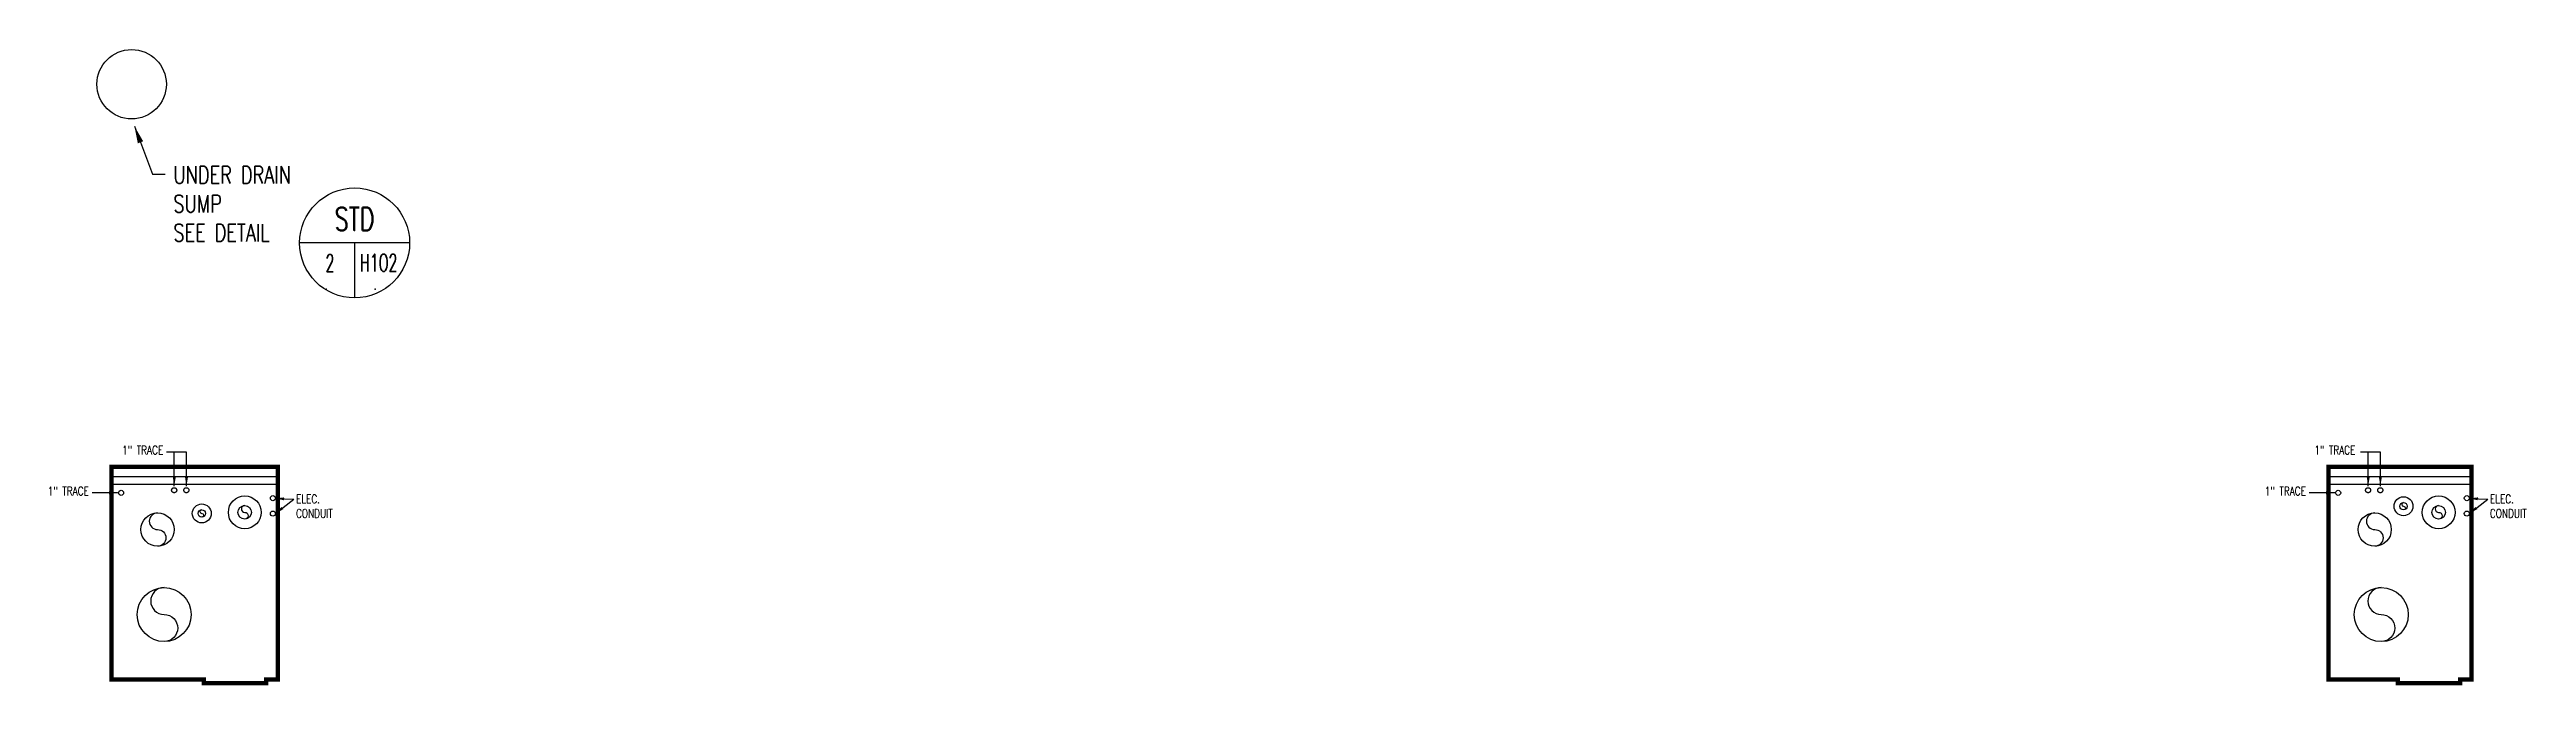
# Model space of a CAD drawing. Header units: inches. Extents: x 414 to 3373, y -413 to 990.
# Drawn here: x 1808 to 2450, y 825 to 990 of the extents above; entities that cross this region are included whole.
import ezdxf
from ezdxf.enums import TextEntityAlignment as Align

# ---------------------------------------------------------------- set-up
doc = ezdxf.new("R2010")
doc.units = ezdxf.units.IN
doc.header["$LTSCALE"] = 48
doc.header["$MEASUREMENT"] = 0
doc.linetypes.add('HWSS', pattern=[0.515625, 0.28125, -0.046875, 0.046875, -0.046875, 0.046875, -0.046875])
for name, color, linetype in [('EXST-PIPE', 253, 'Continuous'), ('EXST-TEXT', 253, 'Continuous'), ('EXST-UTLD', 251, 'Continuous'), ('MU-DCW-PIPE', 170, 'Continuous'), ('MU-LDER', 254, 'Continuous'), ('MU-NEW-TEXT', 151, 'Continuous'), ('MU-PCR-PIPE', 120, 'Continuous'), ('MU-STEM-PIPE', 230, 'Continuous'), ('MU-TEXT-LDER', 254, 'Continuous'), ('MU-TRACE-PIPE', 210, 'HWSS'), ('MU-TRACE-TEXT', 211, 'HWSS')]:
    doc.layers.add(name, color=color, linetype=linetype)
doc.styles.add('RomanS', font='romans.shx', dxfattribs={"width": 0.75})
doc.dimstyles.get("Standard").update_dxf_attribs({"dimtxt": 0.09375, "dimasz": 0.09375, "dimexe": 0.0625, "dimexo": 0.0625, "dimgap": 0.03125, "dimtad": 1, "dimdec": 8, "dimzin": 0, "dimdsep": 46, "dimlunit": 4, "dimtxsty": 'RomanS', "dimcen": 0.09, "dimclrd": 254, "dimclre": 254, "dimclrt": 256, "dimadec": 0, "dimazin": 0, "dimtfac": 1, "dimtdec": 8, "dimtofl": 0, "dimtmove": 0, "dimatfit": 3, "dimfxl": 1, "dimtolj": 1, "dimtzin": 0, "dimlwd": -1, "dimlwe": -1, "dimarcsym": 0})

msp = doc.modelspace()

# ---------------------------------------------------------------- texts
at = {"layer": 'EXST-TEXT', "char_height": 2.25, "attachment_point": 1, "style": 'RomanS'}
for s, insert, width in [('1" TRACE', (1807.79207399, 876.39484109), 18.1866919708), ('ELEC.\\PCONDUIT', (1872.12012348, 874.34511275), 20.465058104), ('1" TRACE', (2382.55477335, 876.39484109), 18.1866919708), ('ELEC.\\PCONDUIT', (2440.88282283, 874.34511275), 20.465058104)]:
    msp.add_mtext(s, dxfattribs=dict(at, insert=insert, width=width))
at = {"layer": 'MU-NEW-TEXT', "insert": (1840.32567486, 959.52860939), "char_height": 4.5, "width": 45.0197495118, "attachment_point": 1, "style": 'RomanS'}
msp.add_mtext('UNDER DRAIN\\PSUMP \\PSEE DETAIL', dxfattribs=at)
at = {"layer": 'MU-TRACE-TEXT', "char_height": 2.25, "attachment_point": 1, "style": 'RomanS'}
for insert, width in [((1827.06771004, 887.03450848), 18.1866919708), ((2395.36366843, 887.03450848), 12.1866919708)]:
    msp.add_mtext('1" TRACE', dxfattribs=dict(at, insert=insert, width=width))

# ---------------------------------------------------------------- blocks, each defined once
blk = doc.blocks.new('DTLBUBB')
at = {"linetype": 'Continuous'}
for p, q in [((0.297, 0), (-0.297, 0)), ((0, 0), (0, -0.297))]:
    blk.add_line(p, q, dxfattribs=at)
blk.add_circle((0, 0), 0.297, dxfattribs=at)
at = {"color": 250}
for p in [(0, 0.067), (-0.154, -0.25), (0.11, -0.25)]:
    blk.add_point(p, dxfattribs=at)
at = {"style": 'RomanS'}
for tag, height, width, p in [('DTL#', 0.125, 0.7, (0, 0.067)), ('WHERE_CUT', 0.0938, 0.6, (-0.103, -0.169)), ('WHERE_DRAWN', 0.0938, 0.6, (0.117, -0.169))]:
    blk.add_attdef(tag, text='', height=height, dxfattribs=dict(at, width=width)).set_placement(p, align=Align.CENTER)

# ---------------------------------------------------------------- linework, layer by layer
at = {"layer": 'EXST-PIPE'}
for p, q in [((1866.8225889, 878.96461553), (1824.82078329, 878.96461553)), ((1866.8225889, 876.96461553), (1824.82078329, 876.96461553)), ((2435.58528825, 878.96461553), (2399.58348264, 878.96461553)), ((2435.58528825, 876.96461553), (2399.58348264, 876.96461553))]:
    msp.add_line(p, q, dxfattribs=at)
for points in [[(1836.24816219, 869.59509325, 1), (1836.24816219, 865.28259325, -1), (1836.24816219, 860.97009325, -1)], [(2411.01086155, 869.59509325, 1), (2411.01086155, 865.28259325, -1), (2411.01086155, 860.97009325, -1)], [(1837.95149422, 850.23390653, 1), (1837.95149422, 843.23390653, -1), (1837.95149422, 836.23390653, -1)], [(2412.71419357, 850.23390653, 1), (2412.71419357, 843.23390653, -1), (2412.71419357, 836.23390653, -1)]]:
    msp.add_lwpolyline(points, format="xyb", dxfattribs=at)
for centre, radius in [((1826.7811914, 874.80173111), 0.6575), ((1866.13703804, 873.42102882), 0.6575), ((2401.54389075, 874.80173111), 0.6575), ((2434.8997374, 873.42102882), 0.6575), ((1836.24816219, 865.28259325), 4.3125), ((1866.13703804, 869.42194317), 0.6575), ((2411.01086155, 865.28259325), 4.3125), ((2434.8997374, 869.42194317), 0.6575), ((1837.95149422, 843.23390653), 7), ((2412.71419357, 843.23390653), 7)]:
    msp.add_circle(centre, radius, dxfattribs=at)
at = {"layer": 'EXST-UTLD', "const_width": 1.125}
for points in [[(1848.2600889, 826.40211553), (1848.2600889, 825.40211553), (1864.3850889, 825.40211553), (1864.3850889, 826.40211553), (1867.3850889, 826.40211553), (1867.3850889, 881.52711553), (1824.25828329, 881.52711553), (1824.25828329, 826.40211553)], [(2417.02278825, 826.40211553), (2417.02278825, 825.40211553), (2433.14778825, 825.40211553), (2433.14778825, 826.40211553), (2436.14778825, 826.40211553), (2436.14778825, 881.52711553), (2399.02098264, 881.52711553), (2399.02098264, 826.40211553)]]:
    msp.add_lwpolyline(points, close=True, dxfattribs=at)
at = {"layer": 'MU-DCW-PIPE'}
msp.add_circle((1829.51168624, 980.79482372), 9, dxfattribs=at)
at = {"layer": 'MU-PCR-PIPE'}
for points in [[(1847.68848931, 870.41862846, 1), (1847.68848931, 869.46862846, -1), (1847.68848931, 868.51862846, -1)], [(2418.48900454, 872.28082468, 1), (2418.48900454, 871.33082468, -1), (2418.48900454, 870.38082468, -1)]]:
    msp.add_lwpolyline(points, format="xyb", dxfattribs=at)
for centre, radius in [((2418.48900454, 871.33082468), 2.45), ((1847.68848931, 869.46862846), 2.45), ((1847.68848931, 869.46862846), 0.95), ((2418.48900454, 871.33082468), 0.95)]:
    msp.add_circle(centre, radius, dxfattribs=at)
at = {"layer": 'MU-STEM-PIPE'}
for points in [[(1858.83354136, 871.49931734, 1), (1858.83354136, 869.74931734, -1), (1858.83354136, 867.99931734, -1)], [(2427.59624072, 871.49931734, 1), (2427.59624072, 869.74931734, -1), (2427.59624072, 867.99931734, -1)]]:
    msp.add_lwpolyline(points, format="xyb", dxfattribs=at)
for centre, radius in [((1858.83354136, 869.74931734), 4.25), ((2427.59624072, 869.74931734), 4.25), ((1858.83354136, 869.74931734), 1.75), ((2427.59624072, 869.74931734), 1.75)]:
    msp.add_circle(centre, radius, dxfattribs=at)
at = {"layer": 'MU-TRACE-PIPE'}
for centre in [(1840.53737344, 875.48464545), (1843.69808865, 875.48464545), (2409.30007279, 875.48464545), (2412.460788, 875.48464545)]:
    msp.add_circle(centre, 0.6575, dxfattribs=at)

# ---------------------------------------------------------------- block references
at = {"layer": 'MU-NEW-TEXT'}
ref = msp.add_blockref('DTLBUBB', (1887.32321452, 939.6291305), dxfattribs=dict(at, xscale=48, yscale=48, zscale=48))
ref.add_attrib('DTL#', 'STD', dxfattribs={"layer": '0', "height": 6, "style": 'RomanS', "width": 0.7}).set_placement((1887.32321452, 942.84564554), align=Align.CENTER)
ref.add_attrib('WHERE_CUT', '2', dxfattribs={"layer": '0', "height": 4.5, "style": 'RomanS', "width": 0.6}).set_placement((1880.92652641, 932.14097132), align=Align.CENTER)
ref.add_attrib('WHERE_DRAWN', 'H1O2', dxfattribs={"layer": '0', "height": 4.5, "style": 'RomanS', "width": 0.6}).set_placement((1893.55578534, 932.22625842), align=Align.CENTER)

msp.set_redraw_order([(e.dxf.handle, doc.entitydb.next_handle()) for e in msp.query("TEXT MTEXT ATTDEF DIMENSION ARC_DIMENSION")])  # texts and dimensions are drawn at this point

# ---------------------------------------------------------------- leaders
at = {"layer": 'EXST-TEXT'}
for points in [[(1825.88442535, 874.807765), (1819.2385978, 874.807765)], [(1866.74714549, 873.36361295), (1871.57592665, 873.12569625)], [(2400.6471247, 874.807765), (2394.00129715, 874.807765)], [(2435.50984484, 873.36361295), (2440.338626, 873.12569625)], [(1866.81515964, 869.48896824), (1871.57592665, 873.12569625)], [(2435.57785899, 869.48896824), (2440.338626, 873.12569625)]]:
    msp.add_leader(points, dimstyle='Standard', override={"dimscale": 24, "dimgap": 0.03125, "dimtad": 0, "dimclrd": 0}, dxfattribs=at)
at = {"layer": 'MU-LDER'}
for points in [[(1840.5665543, 876.54918273), (1840.5665543, 885.34951997), (1838.53467201, 885.34951997)], [(1843.7272618, 876.54918273), (1843.7272618, 885.34951997), (1840.49130083, 885.34951997)], [(2409.32925365, 876.54918273), (2409.32925365, 885.34951997), (2407.29737136, 885.34951997)], [(2412.48996116, 876.54918273), (2412.48996116, 885.34951997), (2409.25400018, 885.34951997)]]:
    msp.add_leader(points, dimstyle='Standard', override={"dimscale": 24, "dimgap": 0.03125, "dimtad": 0, "dimclrd": 0}, dxfattribs=at)
at = {"layer": 'MU-TEXT-LDER'}
msp.add_leader([(1830.22292723, 969.93541566), (1834.91628034, 957.50389919), (1838.20162336, 957.50389919)], dimstyle='Standard', override={"dimscale": 48, "dimtad": 0, "dimclrd": 0}, dxfattribs=at)

doc.saveas('drawing.dxf')
